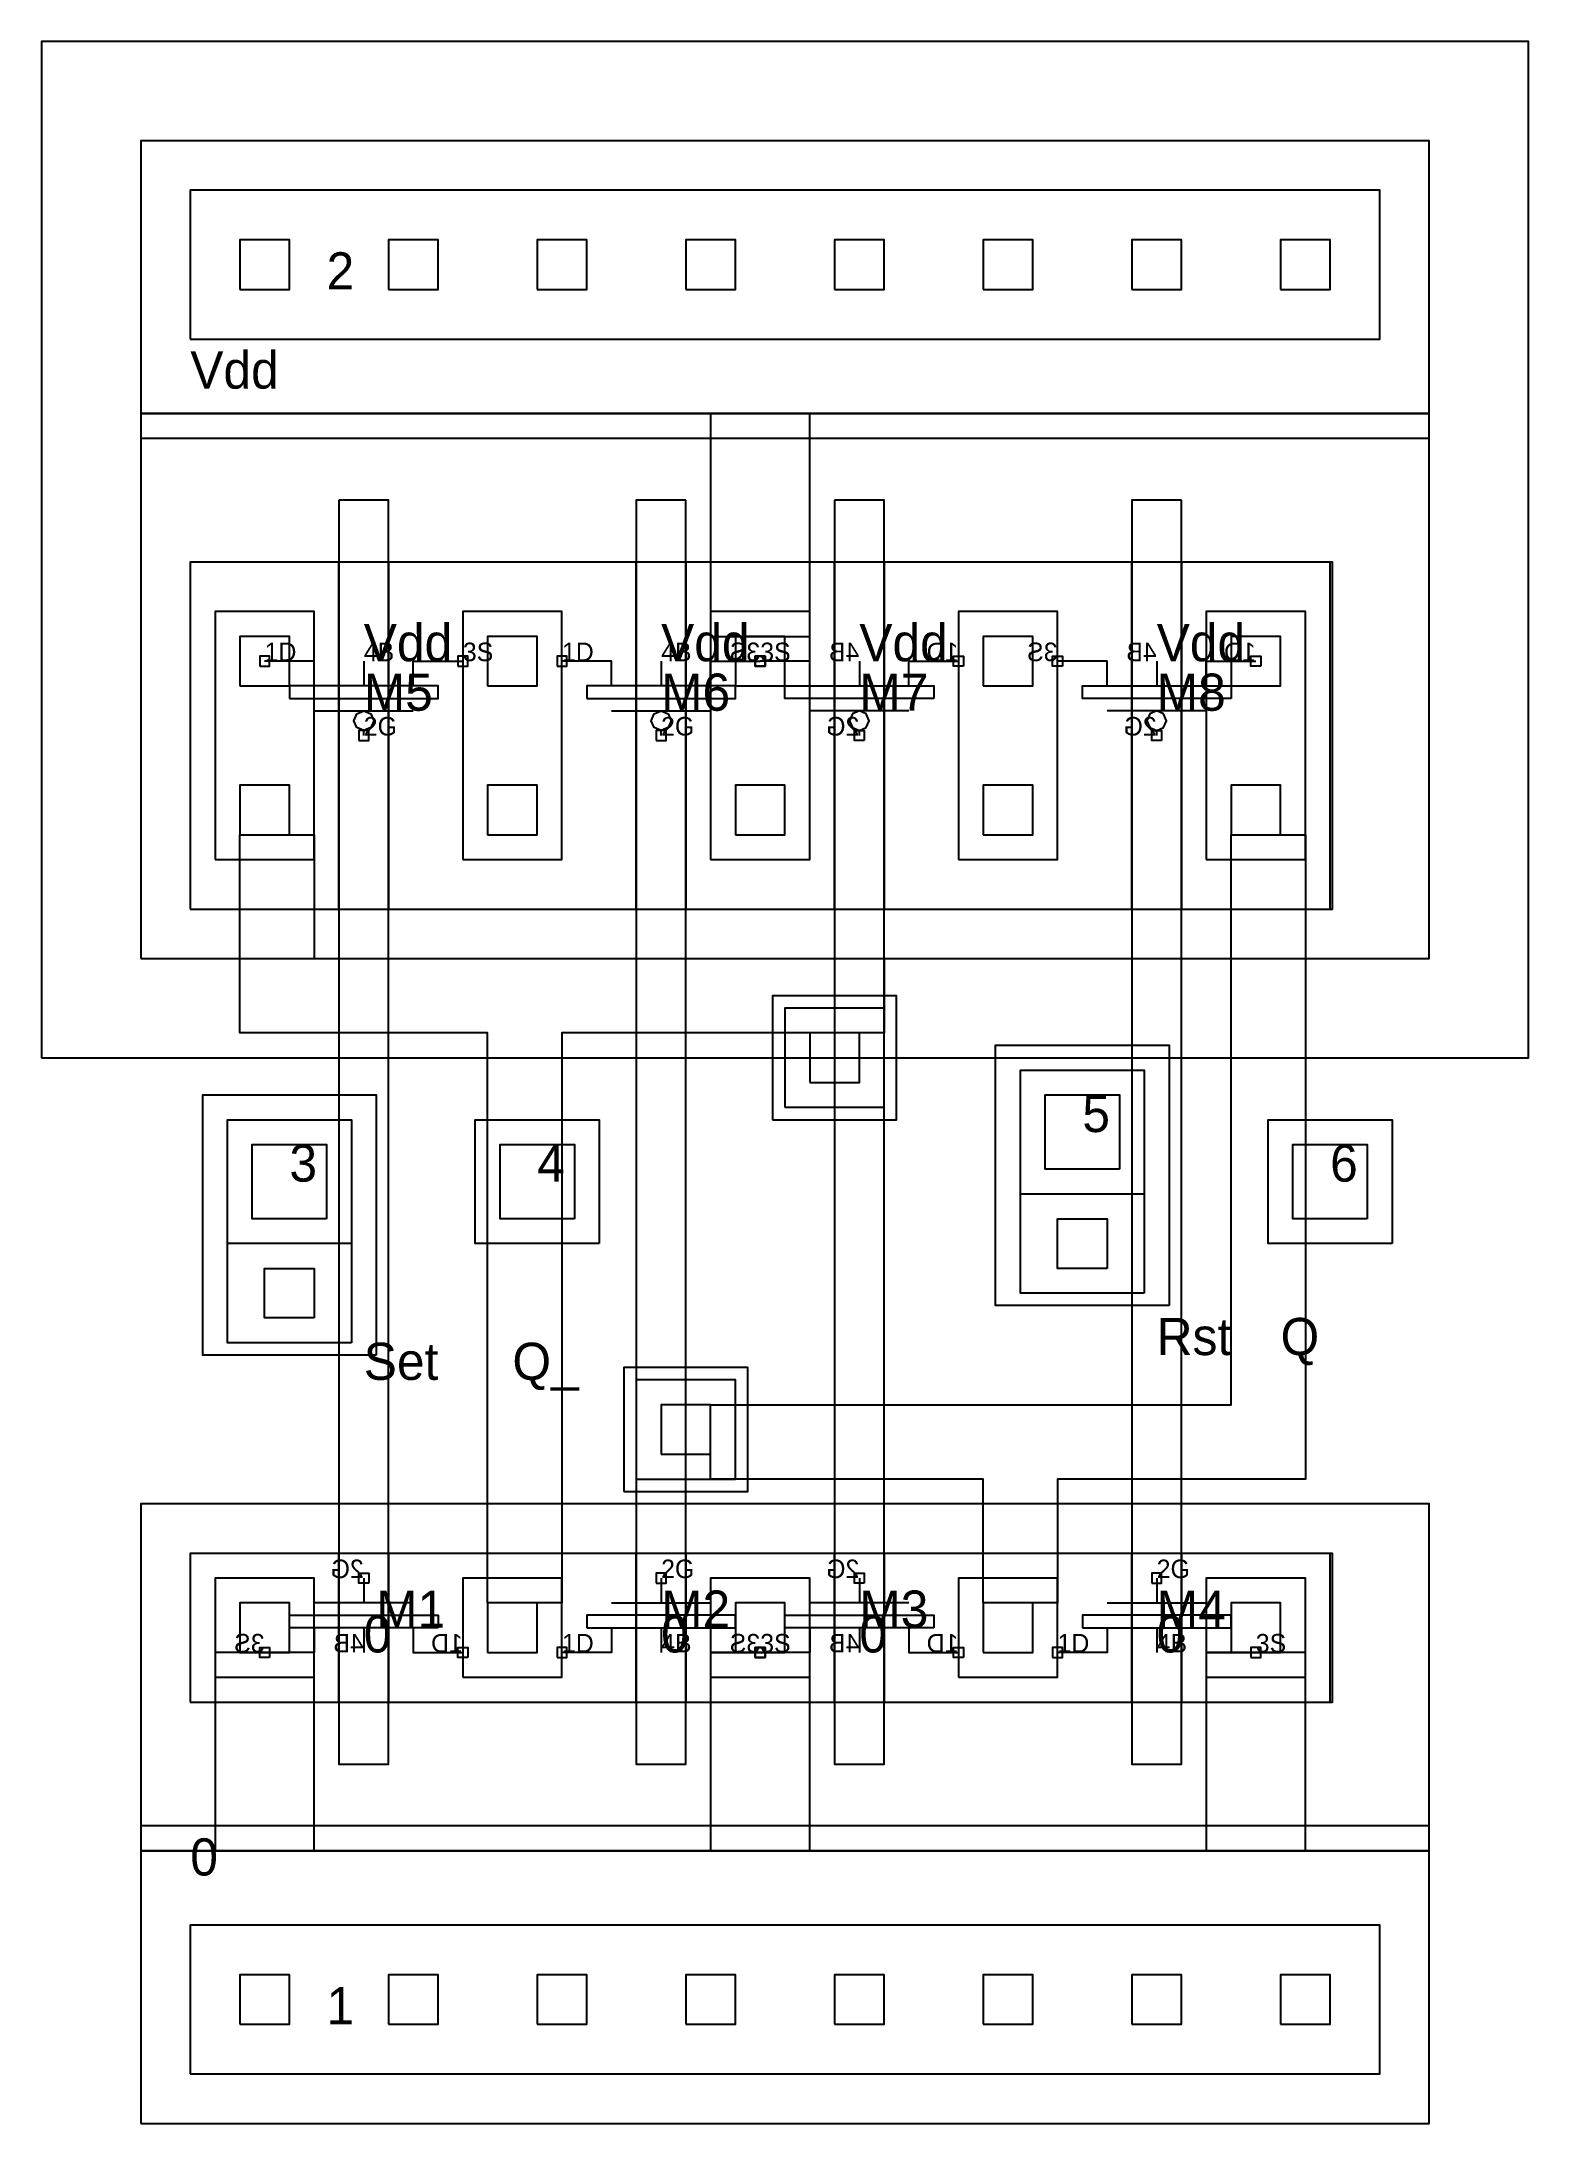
# Model space of a CAD drawing. Extents: x -4 to 794, y 0 to 644.
# Drawn here: x 6 to 66, y 230 to 314 of the extents above; entities that cross this region are included whole.
import ezdxf

# ---------------------------------------------------------------- set-up
doc = ezdxf.new("R2010")
doc.units = 0
for name, color, linetype in [('LAYER1', 7, 'CONTINUOUS'), ('LAYER10', 7, 'CONTINUOUS'), ('LAYER25', 7, 'CONTINUOUS'), ('LAYER4', 7, 'CONTINUOUS'), ('LAYER42', 7, 'CONTINUOUS'), ('LAYER43', 7, 'CONTINUOUS'), ('LAYER44', 7, 'CONTINUOUS'), ('LAYER45', 7, 'CONTINUOUS'), ('LAYER46', 7, 'CONTINUOUS'), ('LAYER49', 7, 'CONTINUOUS'), ('LAYER5', 7, 'CONTINUOUS'), ('LAYER50', 7, 'CONTINUOUS'), ('LAYER51', 7, 'CONTINUOUS'), ('LAYER6', 7, 'CONTINUOUS'), ('LAYER8', 7, 'CONTINUOUS'), ('LAYER9', 7, 'CONTINUOUS')]:
    doc.layers.add(name, color=color, linetype=linetype)

# ---------------------------------------------------------------- blocks, each defined once
blk = doc.blocks.new('CCM1_1')
at = {"layer": 'LAYER25'}
blk.add_lwpolyline([(-1, -1), (1, -1), (1, 1), (-1, 1), (-1, -1)], dxfattribs=at)
at = {"layer": 'LAYER49'}
blk.add_lwpolyline([(-2, -2), (2, -2), (2, 2), (-2, 2), (-2, -2)], dxfattribs=at)
blk = doc.blocks.new('CCM1_2')
at = {"layer": 'LAYER25'}
for points in [[(-1, 5), (1, 5), (1, 7), (-1, 7), (-1, 5)], [(-1, -1), (1, -1), (1, 1), (-1, 1), (-1, -1)]]:
    blk.add_lwpolyline(points, dxfattribs=at)
at = {"layer": 'LAYER49'}
blk.add_lwpolyline([(-2, -2), (2, -2), (2, 8), (-2, 8), (-2, -2)], dxfattribs=at)
blk = doc.blocks.new('CCONT')
at = {"layer": 'LAYER25'}
blk.add_lwpolyline([(-1, -1), (1, -1), (1, 1), (-1, 1), (-1, -1)], dxfattribs=at)
blk = doc.blocks.new('CONT')
at = {"layer": 'LAYER25'}
blk.add_lwpolyline([(-1, -1), (1, -1), (1, 1), (-1, 1), (-1, -1)], dxfattribs=at)
blk = doc.blocks.new('M1V1M2')
at = {"layer": 'LAYER49'}
blk.add_lwpolyline([(-2.5, -2.5), (2.5, -2.5), (2.5, 2.5), (-2.5, 2.5), (-2.5, -2.5)], dxfattribs=at)
at = {"layer": 'LAYER50'}
blk.add_lwpolyline([(-1.5, -1.5), (1.5, -1.5), (1.5, 1.5), (-1.5, 1.5), (-1.5, -1.5)], dxfattribs=at)
at = {"layer": 'LAYER51'}
blk.add_lwpolyline([(-2.5, -2.5), (2.5, -2.5), (2.5, 2.5), (-2.5, 2.5), (-2.5, -2.5)], dxfattribs=at)
blk = doc.blocks.new('NMOS2X6_TOK')
at = {"layer": 'LAYER1'}
for points in [[(0, 2), (0, 1)], [(-2, 1), (2, 1)], [(-2, 0), (-2, -1), (-4, -1)], [(-3, 0), (3, 0), (3, 0.5), (-3, 0.5), (-3, 0)], [(0, 0), (0, -1)], [(2, 0), (2, -1), (4, -1)]]:
    blk.add_lwpolyline(points, dxfattribs=at)
at = {"layer": 'LAYER8'}
blk.add_lwpolyline([(-0.2, 1.8), (0.2, 1.8), (0.2, 2.2), (-0.2, 2.2), (-0.2, 1.8)], dxfattribs=at)
at = {"layer": 'LAYER9'}
for points in [[(-4.2, -1.2), (-3.8, -1.2), (-3.8, -0.8), (-4.2, -0.8), (-4.2, -1.2)], [(3.8, -1.2), (4.2, -1.2), (4.2, -0.8), (3.8, -0.8), (3.8, -1.2)]]:
    blk.add_lwpolyline(points, dxfattribs=at)
at = {"layer": 'LAYER5'}
for s, p in [('2G', (0, 2)), ('1D', (-4, -1)), ('4B', (0, -1)), ('3S', (4, -1))]:
    blk.add_text(s, height=0.75, dxfattribs=at).set_placement(p)
blk = doc.blocks.new('P1CCM1')
at = {"layer": 'LAYER25'}
blk.add_lwpolyline([(-1, -1), (1, -1), (1, 1), (-1, 1), (-1, -1)], dxfattribs=at)
at = {"layer": 'LAYER46'}
blk.add_lwpolyline([(-2.5, -2.5), (2.5, -2.5), (2.5, 2.5), (-2.5, 2.5), (-2.5, -2.5)], dxfattribs=at)
at = {"layer": 'LAYER49'}
blk.add_lwpolyline([(-2, -2), (2, -2), (2, 2), (-2, 2), (-2, -2)], dxfattribs=at)
blk = doc.blocks.new('P1CCM1V1M2')
at = {"layer": 'LAYER25'}
blk.add_lwpolyline([(-1, -5.5), (1, -5.5), (1, -3.5), (-1, -3.5), (-1, -5.5)], dxfattribs=at)
at = {"layer": 'LAYER46'}
blk.add_lwpolyline([(-3.5, -7), (3.5, -7), (3.5, 3.5), (-3.5, 3.5), (-3.5, -7)], dxfattribs=at)
at = {"layer": 'LAYER49'}
blk.add_lwpolyline([(-2.5, -6.5), (2.5, -6.5), (2.5, 2.5), (-2.5, 2.5), (-2.5, -6.5)], dxfattribs=at)
at = {"layer": 'LAYER50'}
blk.add_lwpolyline([(-1.5, -1.5), (1.5, -1.5), (1.5, 1.5), (-1.5, 1.5), (-1.5, -1.5)], dxfattribs=at)
at = {"layer": 'LAYER51'}
blk.add_lwpolyline([(-2.5, -2.5), (2.5, -2.5), (2.5, 2.5), (-2.5, 2.5), (-2.5, -2.5)], dxfattribs=at)
blk = doc.blocks.new('PMOS2X14_TOK')
at = {"layer": 'LAYER1'}
for points in [[(-2, 0), (-2, 1), (-4, 1)], [(0, 1), (0, 0)], [(2, 0), (2, 1), (4, 1)], [(-3, -0.5), (3, -0.5), (3, 0), (-3, 0), (-3, -0.5)], [(-2, -1), (2, -1)], [(0, -1), (0.28, -1.12), (0.4, -1.4), (0.28, -1.68), (0, -1.8), (-0.28, -1.68), (-0.4, -1.4), (-0.28, -1.12), (0, -1)], [(0, -2), (0, -1.8)]]:
    blk.add_lwpolyline(points, dxfattribs=at)
at = {"layer": 'LAYER10'}
for points in [[(-4.2, 0.8), (-3.8, 0.8), (-3.8, 1.2), (-4.2, 1.2), (-4.2, 0.8)], [(3.8, 0.8), (4.2, 0.8), (4.2, 1.2), (3.8, 1.2), (3.8, 0.8)]]:
    blk.add_lwpolyline(points, dxfattribs=at)
at = {"layer": 'LAYER8'}
blk.add_lwpolyline([(-0.2, -2.2), (0.2, -2.2), (0.2, -1.8), (-0.2, -1.8), (-0.2, -2.2)], dxfattribs=at)
at = {"layer": 'LAYER5'}
for s, p in [('1D', (-4, 1)), ('4B', (0, 1)), ('3S', (4, 1)), ('2G', (0, -2))]:
    blk.add_text(s, height=0.75, dxfattribs=at).set_placement(p)
blk = doc.blocks.new('LATCH1')
at = {"layer": 'LAYER10'}
for points in [[(2, 49), (8, 49), (8, 63), (2, 63), (2, 49)], [(10, 49), (20, 49), (20, 63), (10, 63), (10, 49)], [(22, 49), (28, 49), (28, 63), (22, 63), (22, 49)], [(30, 49), (40, 49), (40, 63), (30, 63), (30, 49)], [(42, 49), (48, 49), (48, 63), (42, 63), (42, 49)]]:
    blk.add_lwpolyline(points, dxfattribs=at)
at = {"layer": 'LAYER42'}
blk.add_lwpolyline([(-4, 43), (56, 43), (56, 84), (-4, 84), (-4, 43)], dxfattribs=at)
at = {"layer": 'LAYER43'}
for points in [[(2, 72), (50, 72), (50, 78), (2, 78), (2, 72)], [(2, 49), (48.1, 49), (48.1, 63), (2, 63), (2, 49)], [(2, 17), (48.1, 17), (48.1, 23), (2, 23), (2, 17)], [(2, 2), (50, 2), (50, 8), (2, 8), (2, 2)]]:
    blk.add_lwpolyline(points, dxfattribs=at)
at = {"layer": 'LAYER44'}
for points in [[(0, 47), (52, 47), (52, 69), (0, 69), (0, 47)], [(0, 0), (52, 0), (52, 11), (0, 11), (0, 0)]]:
    blk.add_lwpolyline(points, dxfattribs=at)
at = {"layer": 'LAYER45'}
for points in [[(0, 69), (52, 69), (52, 80), (0, 80), (0, 69)], [(0, 11), (52, 11), (52, 25), (0, 25), (0, 11)]]:
    blk.add_lwpolyline(points, dxfattribs=at)
at = {"layer": 'LAYER46'}
for points in [[(8, 65.5), (8, 48), (8, 14.5), (10, 14.5), (10, 65.5), (8, 65.5)], [(22, 65.5), (20, 65.5), (20, 14.5), (22, 14.5), (22, 65.5)], [(28, 65.5), (28, 48), (28, 14.5), (30, 14.5), (30, 65.5), (28, 65.5)], [(42, 65.5), (40, 65.5), (40, 14.5), (42, 14.5), (42, 65.5)]]:
    blk.add_lwpolyline(points, dxfattribs=at)
at = {"layer": 'LAYER49'}
for points in [[(0, 68), (52, 68), (52, 80), (0, 80), (0, 68)], [(23, 60), (27, 60), (27, 69), (23, 69), (23, 60)], [(4, 52), (7, 52), (7, 47), (30, 47), (30, 44), (17, 44), (17, 21), (14, 21), (14, 44), (4, 44), (4, 52)], [(44, 52), (47, 52), (47, 26), (37, 26), (37, 21), (34, 21), (34, 26), (23, 26), (23, 29), (44, 29), (44, 52)], [(3, 11), (7, 11), (7, 19), (3, 19), (3, 11)], [(23, 11), (27, 11), (27, 19), (23, 19), (23, 11)], [(43, 11), (47, 11), (47, 19), (43, 19), (43, 11)], [(0, 0), (52, 0), (52, 12), (0, 12), (0, 0)]]:
    blk.add_lwpolyline(points, dxfattribs=at)
at = {"layer": 'LAYER9'}
for points in [[(2, 17), (8, 17), (8, 23), (2, 23), (2, 17)], [(10, 17), (20, 17), (20, 23), (10, 23), (10, 17)], [(22, 17), (28, 17), (28, 23), (22, 23), (22, 17)], [(30, 17), (40, 17), (40, 23), (30, 23), (30, 17)], [(42, 17), (48, 17), (48, 23), (42, 23), (42, 17)]]:
    blk.add_lwpolyline(points, dxfattribs=at)
for name, p in [('CCONT', (5, 75)), ('CONT', (11, 75)), ('CONT', (17, 75)), ('CONT', (23, 75)), ('CONT', (29, 75)), ('CONT', (35, 75)), ('CONT', (41, 75)), ('CONT', (47, 75)), ('CCM1_2', (5, 53)), ('CCM1_2', (15, 53)), ('CCM1_2', (25, 53)), ('CCM1_2', (35, 53)), ('CCM1_2', (45, 53)), ('PMOS2X14_TOK', (9, 58)), ('PMOS2X14_TOK', (21, 58)), ('P1CCM1', (28, 43)), ('P1CCM1', (22, 28)), ('NMOS2X6_TOK', (21, 20)), ('NMOS2X6_TOK', (41, 20)), ('CCM1_1', (5, 20)), ('CCM1_1', (15, 20)), ('CCM1_1', (25, 20)), ('CCM1_1', (35, 20)), ('CCM1_1', (45, 20)), ('CCONT', (5, 5)), ('CONT', (11, 5)), ('CONT', (17, 5)), ('CONT', (23, 5)), ('CONT', (29, 5)), ('CONT', (35, 5)), ('CONT', (41, 5)), ('CONT', (47, 5))]:
    blk.add_blockref(name, p)
at = {"xscale": -1}
for name, p in [('PMOS2X14_TOK', (29, 58)), ('PMOS2X14_TOK', (41, 58)), ('P1CCM1V1M2', (38, 40)), ('P1CCM1V1M2', (6, 38)), ('M1V1M2', (16, 38)), ('M1V1M2', (48, 38)), ('NMOS2X6_TOK', (9, 20)), ('NMOS2X6_TOK', (29, 20))]:
    blk.add_blockref(name, p, dxfattribs=at)
at = {"layer": 'LAYER4'}
for s, p in [('Vdd', (2, 70)), ('Vdd', (9, 59)), ('Vdd', (21, 59)), ('Vdd', (29, 59)), ('Vdd', (41, 59)), ('Rst', (41, 31)), ('Q', (46, 31)), ('Set', (9, 30)), ('Q_', (15, 30)), ('0', (9, 19)), ('0', (21, 19)), ('0', (29, 19)), ('0', (41, 19)), ('0', (2, 10))]:
    blk.add_text(s, height=1.5, dxfattribs=at).set_placement(p)
at = {"layer": 'LAYER5'}
for s, p in [('2', (7.5, 74)), ('5', (38, 40)), ('3', (6, 38)), ('4', (16, 38)), ('6', (48, 38)), ('1', (7.5, 4))]:
    blk.add_text(s, height=1.5, dxfattribs=at).set_placement(p)
at = {"layer": 'LAYER6'}
for s, p in [('M5', (9, 57)), ('M6', (21, 57)), ('M7', (29, 57)), ('M8', (41, 57)), ('M1', (9.5, 20)), ('M2', (21, 20)), ('M3', (29, 20)), ('M4', (41, 20))]:
    blk.add_text(s, height=1.5, dxfattribs=at).set_placement(p)

msp = doc.modelspace()

# ---------------------------------------------------------------- block references
msp.add_blockref('LATCH1', (10, 230))

doc.saveas('drawing.dxf')
